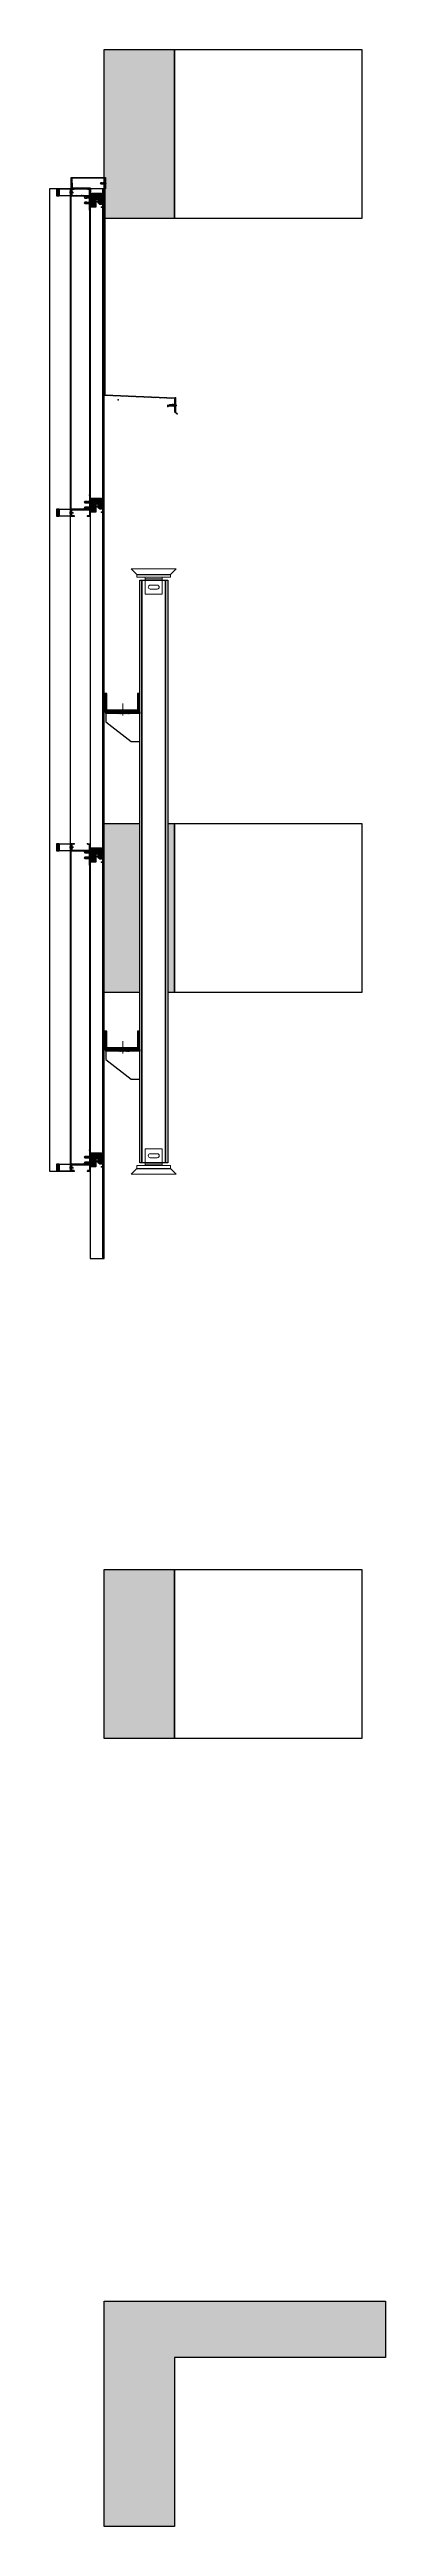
# Model space of a CAD drawing. Header units: millimetres. Extents: x -4391136 to -1798569, y -886572 to -291056.
# Drawn here: x -2091033 to -2089838, y -396074 to -387274 of the extents above; entities that cross this region are included whole.
import ezdxf

# ---------------------------------------------------------------- set-up
doc = ezdxf.new("R2010")
doc.units = ezdxf.units.MM
for name, pattern in [('CENTER', [50.8, 31.75, -6.35, 6.35, -6.35]), ('TA_HL_001.00000', [6.5, 3.55, -2.95]), ('XKITLINE00', [0])]:
    doc.linetypes.add(name, pattern=pattern)
for name, color, linetype in [('000 - CONCRETE_COL_CUT_COLOR_1', 1, 'Continuous'), ('000 - CONCRETE_COL_CUT_COLOR_5', 5, 'Continuous'), ('000 - CONCRETE_COL_HATCH_', 251, 'Continuous'), ('000 - CONCRETE_COL_MAIN_COLOR_1', 1, 'Continuous'), ('000 - CONCRETE_COL_WIPEOUT_', 250, 'Continuous'), ('000 - L I N E 0.1', 1, 'Continuous'), ('000 - STRUCTURE_STEEL_ACCESORIES_MAIN_COLOR_1', 2, 'Continuous'), ('000 - STRUCTURE_STEEL_FASTERN_MAIN_COLOR_2', 1, 'Continuous'), ('000 - STRUCTURE_STEEL_FRAMING_CUT_COLOR_4', 4, 'Continuous'), ('000 - STRUCTURE_STEEL_FRAMING_HATCH_', 251, 'Continuous'), ('000 - STRUCTURE_STEEL_FRAMING_MAIN_COLOR_1', 3, 'Continuous'), ('000 - STRUCTURE_STEEL_FRAMING_MAIN_COLOR_2', 2, 'Continuous'), ('000 - STRUCTURE_STEEL_FRAMING_SUB_COLOR_2', 1, 'Continuous'), ('000 - STRUCTURE_STEEL_FRAMING_WIPEOUT_', 250, 'Continuous'), ('010 - ASPG_ACCESSORIES_MAIN_COLOR_1', 1, 'Continuous'), ('010 - ASPG_ACCESSORIES_MAIN_COLOR_2', 2, 'Continuous'), ('010 - ASPG_ACCESSORIES_SUB_COLOR_2', 2, 'Continuous'), ('010 - ASPG_ACCESSORIES_SUB_COLOR_3', 3, 'Continuous'), ('010 - ASPG_ACCESSORIES_SYMBOL_', 251, 'Continuous'), ('010 - ASPG_ACCESSORIES_WIPEOUT_', 250, 'Continuous'), ('010 - ASPG_EXTR_MAIN_COLOR_2', 2, 'Continuous'), ('010 - ASPG_EXTR_WIPEOUT_', 250, 'Continuous'), ('010 - ASPG_FASTERN_MAIN_COLOR_1', 1, 'Continuous'), ('010 - ASPG_FASTERN_SUB_COLOR_2', 2, 'Continuous'), ('010 - ASPG_FASTERN_WIPEOUT_', 250, 'Continuous'), ('010 - ASPG_FLASHING_CUT_COLOR_3', 3, 'Continuous'), ('010 - ASPG_FLASHING_CUT_COLOR_4', 4, 'Continuous'), ('010 - ASPG_FLASHING_CUT_COLOR_5', 5, 'Continuous'), ('010 - ASPG_FLASHING_HATCH_', 251, 'Continuous'), ('010 - ASPG_FRAMING_CUT_COLOR_4', 4, 'Continuous'), ('010 - ASPG_FRAMING_HATCH_', 251, 'Continuous'), ('010 - ASPG_FRAMING_SUB_COLOR_2', 2, 'Continuous'), ('010 - ASPG_FRAMING_WIPEOUT_', 250, 'Continuous'), ('Center Line', 1, 'CENTER'), ('HATCH', 7, 'Continuous')]:
    doc.layers.add(name, color=color, linetype=linetype)
for name, color, linetype, plot in [('000 - H I D D E N', 7, 'Continuous', False), ('000 - STRUCTURE_STEEL_FRAMING_DEF_SUB', 250, 'Continuous', False), ('010 - ASPG_ACCESSORIES_DEF_SUB', 250, 'Continuous', False)]:
    doc.layers.add(name, color=color, linetype=linetype, plot=plot)
doc.layers.add('Part', color=2, linetype='Continuous', lineweight=0)
doc.layers.add('SCREW', color=8, linetype='Continuous', lineweight=5)
doc.styles.add('Cetury Gothic', font='swissl.ttf')
pattern_1 = [(45, (2715.48714, 3084.9077), (-0.265165043, 0.265165043), []), (45, (2715.6639, 3084.9077), (-0.265165043, 0.265165043), [])]
pattern_2 = [(45, (0, 0), (-1.01028, 1.01028), []), (45, (0.6735, 0), (-1.01028, 1.01028), [])]

# ---------------------------------------------------------------- blocks, each defined once
blk = doc.blocks.new('*A2430')
at = {"layer": 'Part', "linetype": 'XKITLINE00', "lineweight": 0}
for p, q in [((560.731873, 232.946249), (560.571873, 232.946249)), ((560.571873, 232.946249), (560.571873, 231.646249)), ((560.731873, 231.766249), (560.731873, 232.946249)), ((563.071873, 232.946249), (562.911873, 232.946249)), ((562.911873, 232.946249), (562.911873, 231.766249)), ((563.071873, 231.646249), (563.071873, 232.946249)), ((560.571873, 231.646249), (563.071873, 231.646249)), ((562.911873, 231.766249), (560.731873, 231.766249))]:
    blk.add_line(p, q, dxfattribs=at)
blk = doc.blocks.new('*A2431')
at = {"layer": 'Part', "linetype": 'XKITLINE00', "lineweight": 0}
for p, q in [((560.671873, 231.526249), (560.671873, 231.646249)), ((563.071873, 231.526249), (560.671873, 231.526249)), ((563.071873, 231.646249), (563.071873, 231.526249))]:
    blk.add_line(p, q, dxfattribs=at)
blk = doc.blocks.new('*U2432')
blk.add_wipeout([(-120, 100), (-120, 106), (-125, 106), (-125, 171), (-117, 171), (-117, 112), (-8, 112), (-8, 171), (0, 171), (0, 106), (0, 100), (0, 0), (-30, 0), (-120, 70)])
at = {"layer": '000 - STRUCTURE_STEEL_FRAMING_HATCH_'}
h = blk.add_hatch(dxfattribs=at)
h.set_pattern_fill('ANSI32', color=256, scale=0.5)
h.paths.add_polyline_path([(-125, 171), (-125, 106), (0, 106), (0, 171), (-8, 171), (-8, 112), (-117, 112), (-117, 171)])
h = blk.add_hatch(dxfattribs=at)
h.set_pattern_fill('ANSI32', color=256, style=0)
h.set_pattern_definition(pattern_1)
h.paths.add_polyline_path([(-38, 106), (-38, 100), (-82, 100), (-82, 106)], flags=17)
h = blk.add_hatch(dxfattribs=at)
h.set_pattern_fill('ANSI32', color=256, style=0)
h.set_pattern_definition(pattern_1)
h.paths.add_polyline_path([(-53, 112), (-53, 106), (-67, 106), (-67, 112)], flags=17)
at = {"layer": '000 - STRUCTURE_STEEL_FRAMING_CUT_COLOR_4'}
blk.add_lwpolyline([(-125, 171), (-125, 106), (0, 106), (0, 171), (-8, 171), (-8, 112), (-117, 112), (-117, 171), (-125, 171)], dxfattribs=at)
at = {"layer": '000 - STRUCTURE_STEEL_FRAMING_DEF_SUB', "linetype": 'XKITLINE00', "lineweight": 0}
blk.add_line((-60, 92.1), (-60, 135), dxfattribs=at)
blk.add_line((-60, 92.1), (-60, 135), dxfattribs=at)
at = {"layer": '000 - STRUCTURE_STEEL_FRAMING_HATCH_', "linetype": 'XKITLINE00', "lineweight": 0}
for p, q in [((-82, 100), (-82, 106)), ((-82, 100), (-82, 106)), ((-67, 106), (-67, 112)), ((-67, 106), (-67, 112)), ((-53, 106), (-53, 112)), ((-53, 106), (-53, 112)), ((-38, 100), (-38, 106)), ((-38, 100), (-38, 106))]:
    blk.add_line(p, q, dxfattribs=at)
at = {"layer": '000 - STRUCTURE_STEEL_FRAMING_MAIN_COLOR_2'}
blk.add_lwpolyline([(-120, 106), (0, 106), (0, 100), (-120, 100)], close=True, dxfattribs=at)
blk.add_lwpolyline([(-120, 100), (-120, 70), (-30, 0), (0, 0), (0, 100), (-120, 100)], dxfattribs=at)
at = {"lineweight": 0, "xscale": 50, "yscale": 50, "zscale": 50}
blk.add_blockref('*A2430', (-28153.6, -11476.3), dxfattribs=at)
at = {"layer": '000 - STRUCTURE_STEEL_FRAMING_MAIN_COLOR_2', "xscale": 50, "yscale": 50, "zscale": 50}
blk.add_blockref('*A2431', (-28153.6, -11476.3), dxfattribs=at)
blk = doc.blocks.new('*U2462')
blk.add_wipeout([(60, 20), (60, 30), (-60, 30), (-60, 20), (-80, 0), (80, 0)])
for points in [[(-226, -300), (-176, -300), (-176, 3500), (-226, 3500)], [(60, 2130), (60, 2120), (-60, 2120), (-60, 2130), (-80, 2150), (80, 2150)]]:
    blk.add_wipeout(points).dxf.layer = '000 - STRUCTURE_STEEL_FRAMING_WIPEOUT_'
blk.add_wipeout([(60, 2130), (60, 2120), (-60, 2120), (-60, 2130), (-80, 2150), (80, 2150)])
at = {"layer": '000 - STRUCTURE_STEEL_FASTERN_MAIN_COLOR_2', "lineweight": 0}
blk.add_lwpolyline([(60, 2130), (60, 2120), (-60, 2120), (-60, 2130), (-80, 2150), (80, 2150)], close=True, dxfattribs=at)
blk.add_wipeout([(-50, 40), (50, 40), (50, 2110), (-50, 2110)])
at = {"layer": '000 - STRUCTURE_STEEL_ACCESORIES_MAIN_COLOR_1', "lineweight": 0}
for p, q in [((-30, 2060), (-30, 2120)), ((30, 2115), (-30, 2115)), ((30, 2120), (30, 2060)), ((30, 2060), (-30, 2060)), ((30, 90), (-30, 90)), ((-30, 90), (-30, 30)), ((30, 30), (30, 90)), ((30, 35), (-30, 35))]:
    blk.add_line(p, q, dxfattribs=at)
for points in [[(-15.2, 2078.5), (-12.5, 2078), (12.5, 2078), (15.2, 2078.5), (17.4, 2080.1), (19, 2082.3), (19.5, 2085), (19, 2087.7), (17.4, 2089.9), (15.2, 2091.5), (12.5, 2092), (-12.5, 2092), (-15.2, 2091.5), (-17.4, 2089.9), (-19, 2087.7), (-19.5, 2085), (-19, 2082.3), (-17.4, 2080.1), (-15.2, 2078.5)], [(-15.2, 71.5), (-12.5, 72), (12.5, 72), (15.2, 71.5), (17.4, 69.9), (19, 67.7), (19.5, 65), (19, 62.3), (17.4, 60.1), (15.2, 58.5), (12.5, 58), (-12.5, 58), (-15.2, 58.5), (-17.4, 60.1), (-19, 62.3), (-19.5, 65), (-19, 67.7), (-17.4, 69.9), (-15.2, 71.5)]]:
    blk.add_lwpolyline(points, close=True, dxfattribs=at)
at = {"layer": '000 - STRUCTURE_STEEL_FASTERN_MAIN_COLOR_2'}
for p, q in [((-60, 2130), (60, 2130)), ((-60, 20), (60, 20))]:
    blk.add_line(p, q, dxfattribs=at)
at = {"layer": '000 - STRUCTURE_STEEL_FASTERN_MAIN_COLOR_2', "lineweight": 0}
blk.add_lwpolyline([(60, 20), (60, 30), (-60, 30), (-60, 20), (-80, 0), (80, 0)], close=True, dxfattribs=at)
at = {"layer": '000 - STRUCTURE_STEEL_FRAMING_MAIN_COLOR_1'}
for points in [[(-50, 2110), (-42, 2110), (-42, 40), (-50, 40)], [(42, 2110), (50, 2110), (50, 40), (42, 40)]]:
    blk.add_lwpolyline(points, close=True, dxfattribs=at)
at = {"layer": '000 - STRUCTURE_STEEL_FRAMING_SUB_COLOR_2'}
blk.add_lwpolyline([(-42, 2110), (42, 2110), (42, 40), (-42, 40)], close=True, dxfattribs=at)
for p in [(-50, 1536.5), (-50, 336.5)]:
    blk.add_blockref('*U2432', p)
at = {"layer": '000 - STRUCTURE_STEEL_FRAMING_MAIN_COLOR_1'}
for points in [[(-226, -300), (-181, -300), (-181, 3500), (-226, 3500)], [(-181, -300), (-176, -300), (-176, 3500), (-181, 3500)]]:
    blk.add_lwpolyline(points, close=True, dxfattribs=at)
blk.add_blockref('*U2432', (-50, 1536.5))
blk.add_blockref('*U2432', (-50, 1536.5))
blk = doc.blocks.new('000_ASPG_TYP_FILES_20260218-010703_FRAME_EXTR_HONLIZONTAL')
at = {"layer": '010 - ASPG_FRAMING_HATCH_'}
h = blk.add_hatch(dxfattribs=at)
h.set_pattern_fill('ANSI32', color=256, scale=0.1)
edge = h.paths.add_edge_path()
edge.add_line((74.7, 2), (25, 2))
edge.add_line((25, 2), (25, 67))
edge.add_arc((24.7, 67), 0.3, 0, 90)
edge.add_line((24.7, 67.3), (0.3, 67.3))
edge.add_arc((0.3, 67), 0.3, 90, 180)
edge.add_line((0, 67), (0, 57.6))
edge.add_arc((0.3, 57.6), 0.3, 180, 270)
edge.add_line((0.3, 57.3), (1.7, 57.3))
edge.add_arc((1.7, 57.6), 0.3, 270, 360)
edge.add_line((2, 57.6), (2, 65))
edge.add_arc((2.3, 65), 0.3, 90, 180, ccw=False)
edge.add_line((2.3, 65.3), (22.7, 65.3))
edge.add_arc((22.7, 65), 0.3, 0, 90, ccw=False)
edge.add_line((23, 65), (23, 49))
edge.add_line((23, 49), (23.5, 48.5))
edge.add_line((23.5, 48.5), (23, 48))
edge.add_line((23, 48), (23, 22.3))
edge.add_line((23, 22.3), (23.5, 21.8))
edge.add_line((23.5, 21.8), (23, 21.3))
edge.add_line((23, 21.3), (23, 2.3))
edge.add_arc((22.7, 2.3), 0.3, -90, 0, ccw=False)
edge.add_line((22.7, 2), (2.3, 2))
edge.add_arc((2.3, 2.3), 0.3, 180, 270, ccw=False)
edge.add_line((2, 2.3), (2, 9.7))
edge.add_arc((1.7, 9.7), 0.3, 0, 90)
edge.add_line((1.7, 10), (0.3, 10))
edge.add_arc((0.3, 9.7), 0.3, 90, 180)
edge.add_line((0, 9.7), (0, 0.3))
edge.add_arc((0.3, 0.3), 0.3, 180, 270)
edge.add_line((0.3, 0), (74.7, 0))
at = {"layer": '010 - ASPG_ACCESSORIES_DEF_SUB'}
for p in [(0, 67.3), (0, 57.3), (0, 10), (0, 10), (0, 0), (25, 67.3), (25, 67.3), (75, 2), (75, 0)]:
    blk.add_point(p, dxfattribs=at)
at = {"layer": '010 - ASPG_FRAMING_CUT_COLOR_4'}
blk.add_line((75, 0.3), (75, 1.7), dxfattribs=at)
blk.add_lwpolyline([(74.7, 2), (25, 2), (25, 67, 0.414214), (24.7, 67.3), (0.3, 67.3, 0.414214), (0, 67), (0, 57.6, 0.414214), (0.3, 57.3), (1.7, 57.3, 0.414214), (2, 57.6), (2, 65, -0.414214), (2.3, 65.3), (22.7, 65.3, -0.414214), (23, 65), (23, 49), (23.5, 48.5), (23, 48), (23, 22.3), (23.5, 21.8), (23, 21.3), (23, 2.3, -0.414214), (22.7, 2), (2.3, 2, -0.414214), (2, 2.3), (2, 9.7, 0.414214), (1.7, 10), (0.3, 10, 0.414214), (0, 9.7), (0, 0.3, 0.414214), (0.3, 0), (74.7, 0)], format="xyb", dxfattribs=at)
for centre, start, end in [((0.3, 57.6), 180, 270), ((0.3, 9.7), 90, 180), ((0.3, 0.3), 180, 270), ((1.7, 57.6), 270, 0), ((1.7, 9.7), 0, 90), ((2.3, 65), 90, 180), ((2.3, 2.3), 180, 270), ((22.7, 2.3), 270, 0), ((74.7, 1.7), 0, 90), ((74.7, 0.3), 270, 0)]:
    blk.add_arc(centre, 0.3, start, end, dxfattribs=at)
blk = doc.blocks.new('PZG35-9D5')
at = {"layer": 'Center Line'}
blk.add_line((0, 3.7), (0, -10.5), dxfattribs=at)
at = {"layer": 'SCREW', "color": 8}
for p, q in [((-1.4, 0), (-1.4, -1.1)), ((1.4, 0), (1.4, -0.6)), ((-1.9, -1.4), (1.9, -0.9)), ((-1.9, -1.4), (-1.4, -1.1)), ((-1.9, -1.4), (-1.4, -1.7)), ((-1.9, -2.7), (1.9, -2.2)), ((-1.9, -2.7), (-1.4, -2.4)), ((-1.9, -2.7), (-1.4, -3)), ((-1.9, -4), (-1.4, -3.7)), ((-1.9, -4), (-1, -3.9)), ((-1.9, -4), (-1.4, -4.3)), ((-1.4, -1.1), (1.4, -0.6)), ((-1.4, -1.7), (1.4, -1.2)), ((-1.4, -1.7), (-1.4, -2.4)), ((-1.4, -2.4), (1.4, -1.9)), ((-1.4, -3), (1.4, -2.5)), ((-1.4, -3), (-1.4, -3.7)), ((-1.4, -3.7), (-0.8, -3.6)), ((-1.4, -4.3), (-1.4, -8.1)), ((-1.4, -4.3), (-1.2, -4.3)), ((0, -9.5), (-1.4, -8.1)), ((0, -9.5), (1.4, -8.1)), ((0.6, -3.3), (1.4, -3.2)), ((0.7, -3.7), (1.9, -3.5)), ((0.7, -3.9), (1.4, -3.8)), ((0.7, -4.6), (1.4, -4.5)), ((0.7, -5), (1.9, -4.8)), ((0.7, -5.2), (1.4, -5.1)), ((1.9, -0.9), (1.4, -0.6)), ((1.9, -0.9), (1.4, -1.2)), ((1.4, -1.2), (1.4, -1.9)), ((1.9, -2.2), (1.4, -1.9)), ((1.9, -2.2), (1.4, -2.5)), ((1.4, -2.5), (1.4, -3.2)), ((1.9, -3.5), (1.4, -3.2)), ((1.9, -3.5), (1.4, -3.8)), ((1.4, -3.8), (1.4, -4.5)), ((1.9, -4.8), (1.4, -4.5)), ((1.9, -4.8), (1.4, -5.1)), ((1.4, -5.1), (1.4, -8.1))]:
    blk.add_line(p, q, dxfattribs=at)
blk.add_lwpolyline([(0, -9.5), (0.7, -5.2), (0.7, -3.6, 0.417657), (0.4, -3.3, 0.108102), (-0.8, -3.6), (-1.4, -4.7)], format="xyb", dxfattribs=at)
blk = doc.blocks.new('*U3396')
at = {"layer": 'SCREW', "color": 6}
blk.add_lwpolyline([(3, 1.8, 0.09906), (0.8, 2.5), (0.8, 2.3), (-0.8, 2.3), (-0.8, 2.5, 0.09906), (-3, 1.8, 0.266588), (-3.5, 1), (-3.5, 0.2, 0.414214), (-3.3, 0), (3.3, 0, 0.414214), (3.5, 0.2), (3.5, 1, 0.266588)], format="xyb", close=True, dxfattribs=at)
at = {"layer": 'SCREW'}
blk.add_blockref('PZG35-9D5', (0, 0), dxfattribs=at)
blk = doc.blocks.new('000_ASPG_TYP_FILES_BK_FOR_ASPG_LOUVERS_SIDE_VIEW')
blk.add_point((0, 0))
at = {"layer": '010 - ASPG_ACCESSORIES_MAIN_COLOR_1'}
blk.add_line((2.8, -12.5), (2.8, 12.5), dxfattribs=at)
for points in [[(43.2, -12.5), (0.8, -12.5), (0.8, 12.5), (43.2, 12.5)], [(52.5, 12.5), (43.2, 12.5), (43.2, -12.5), (52.5, -12.5)]]:
    blk.add_lwpolyline(points, close=True, dxfattribs=at)
at = {"layer": '010 - ASPG_ACCESSORIES_SUB_COLOR_3'}
for p, q in [((43.5, -12.5), (43.5, 12.5)), ((43.8, -12.5), (43.8, 12.5)), ((44.3, -12.5), (44.3, 12.5)), ((45, -12.5), (45, 12.5)), ((45.8, -12.5), (45.8, 12.5)), ((46.7, -12.5), (46.7, 12.5)), ((47.6, -12.5), (47.6, 12.5)), ((48.6, -12.5), (48.6, 12.5)), ((50.6, -12.5), (50.6, 12.5)), ((51.4, -12.5), (51.4, 12.5)), ((52.1, -12.5), (52.1, 12.5)), ((52.5, -12.5), (52.5, 12.5))]:
    blk.add_line(p, q, dxfattribs=at)
at = {"layer": 'SCREW', "rotation": 270}
blk.add_blockref('*U3396', (2.8, 0), dxfattribs=at)
blk = doc.blocks.new('A$C57452C2B')
at = {"layer": '010 - ASPG_FASTERN_MAIN_COLOR_1'}
for p, q in [((0.003, 0.0005), (0.003, 0.004)), ((0.01, 0), (0.004, 0)), ((0.007, 0.031), (0.0045, 0.021)), ((0.005, 0.0005), (0.005, 0.004)), ((0.009, 0.0005), (0.009, 0.004)), ((0.011, 0.0005), (0.011, 0.004))]:
    blk.add_line(p, q, dxfattribs=at)
for points in [[(0.014, 0.005), (0.014, 0.006), (0, 0.006), (0, 0.005), (0.003, 0.004), (0.011, 0.004)], [(0.0045, 0.021), (0.0045, 0.028), (0.007, 0.031), (0.0095, 0.028), (0.0095, 0.021)]]:
    blk.add_lwpolyline(points, close=True, dxfattribs=at)
for centre, radius, start, end in [((0.004, 0.0013), 0.00125, 216.8699, 323.1301), ((0.007, 0.0043), 0.00425, 241.92751, 298.07249), ((0.01, 0.0013), 0.00125, 216.8699, 323.1301)]:
    blk.add_arc(centre, radius, start, end, dxfattribs=at)
at = {"layer": '010 - ASPG_FASTERN_SUB_COLOR_2'}
for p in [(0.0095, 0.021), (0.0045, 0.021)]:
    blk.add_line(p, (0.0045, 0.0197), dxfattribs=at)
for points in [[(0.0045, 0.0167, 0.666667), (0.0045, 0.0182), (0.0095, 0.0195, 0.666667), (0.0095, 0.018)], [(0.0045, 0.0152, 0.666667), (0.0045, 0.0167), (0.0095, 0.018, 0.666667), (0.0095, 0.0165)], [(0.0045, 0.0137, 0.666667), (0.0045, 0.0152), (0.0095, 0.0165, 0.666667), (0.0095, 0.015)], [(0.0045, 0.0122, 0.666667), (0.0045, 0.0137), (0.0095, 0.015, 0.666667), (0.0095, 0.0135)], [(0.0045, 0.0107, 0.666667), (0.0045, 0.0122), (0.0095, 0.0135, 0.666667), (0.0095, 0.012)], [(0.0045, 0.0092, 0.666667), (0.0045, 0.0107), (0.0095, 0.012, 0.666667), (0.0095, 0.0105)], [(0.0045, 0.0077, 0.666667), (0.0045, 0.0092), (0.0095, 0.0105, 0.666667), (0.0095, 0.009)], [(0.0045, 0.0062, 0.666667), (0.0045, 0.0077), (0.0095, 0.009, 0.666667), (0.0095, 0.0075)], [(0.0047, 0.006, 0.091189), (0.0045, 0.0062), (0.0095, 0.0075, 0.666667), (0.0095, 0.006)]]:
    blk.add_lwpolyline(points, format="xyb", dxfattribs=at)
for centre, start, end in [((0.0042, 0.0189), 292.61986, 67.38014), ((0.0098, 0.0203), 112.61986, 247.38014)]:
    blk.add_arc(centre, 0.000812, start, end, dxfattribs=at)
blk = doc.blocks.new('A$C6d2a724f')
blk.add_wipeout([(-3.7, 6.3), (3.7, 6.3), (7.3, 0), (3.7, -6.3), (-3.7, -6.3), (-7.3, 0)]).dxf.layer = '010 - ASPG_FASTERN_MAIN_COLOR_1'
at = {"layer": '010 - ASPG_FASTERN_MAIN_COLOR_1'}
blk.add_lwpolyline([(-3.7, 6.3), (3.7, 6.3), (7.3, 0), (3.7, -6.3), (-3.7, -6.3), (-7.3, 0)], close=True, dxfattribs=at)
at = {"layer": '010 - ASPG_FASTERN_SUB_COLOR_2'}
for radius in [6.33, 3.96]:
    blk.add_circle((0, 0), radius, dxfattribs=at)
blk = doc.blocks.new('A$Cb3d6a647')
blk.add_wipeout([(0, -50), (0, -50), (0, 0), (40, 0), (40, -40), (33.7, -40), (28.7, -35), (28.7, -25), (27.4, -21.8), (24.2, -20.5), (21, -21.8), (19.7, -25), (19.7, -50)]).dxf.layer = '010 - ASPG_FASTERN_WIPEOUT_'
at = {"layer": 'HATCH'}
h = blk.add_hatch(dxfattribs=at)
h.set_pattern_fill('DOTS', color=252, scale=0.5)
h.paths.add_polyline_path([(3, 0), (3, -8), (4, -8), (5, -11), (8.5, -11, -0.236068), (9, -12), (9, -19), (5, -19), (4, -22), (3, -22), (3, -28), (4, -28), (5, -31), (8.5, -31, -0.236068), (9, -32), (9, -39), (5, -39), (4, -42), (3, -42), (3, -50), (19.7, -50), (19.7, -25, -1), (28.7, -25), (28.7, -35), (33.7, -40), (40, -40), (40, 0)])
blk.add_point((40, -50))
at = {"layer": '010 - ASPG_ACCESSORIES_MAIN_COLOR_1'}
blk.add_lwpolyline([(0, 0), (3, 0), (3, -50), (0, -50)], close=True, dxfattribs=at)
at = {"layer": '010 - ASPG_ACCESSORIES_MAIN_COLOR_2'}
blk.add_lwpolyline([(0, 0), (40, 0), (40, -40), (33.7, -40), (28.7, -35), (28.7, -25, 1), (19.7, -25), (19.7, -50), (0, -50)], format="xyb", close=True, dxfattribs=at)
at = {"extrusion": (0, 0, -1), "xscale": 1000, "yscale": 1000, "zscale": -1000, "rotation": 270}
for p in [(-9, -8), (-9, -28)]:
    blk.add_blockref('A$C57452C2B', p, dxfattribs=at)
blk.add_blockref('A$C6d2a724f', (24.2, -25))
blk = doc.blocks.new('*U2463')
blk.add_wipeout([(1138.3, 2), (25, 2), (25, 67.3), (1138.3, 67.3)]).dxf.layer = '010 - ASPG_FRAMING_WIPEOUT_'
blk.add_blockref('000_ASPG_TYP_FILES_20260218-010703_FRAME_EXTR_HONLIZONTAL', (0, 0))
at = {"xscale": -1}
blk.add_blockref('000_ASPG_TYP_FILES_20260218-010703_FRAME_EXTR_HONLIZONTAL', (1163.3, 0), dxfattribs=at)
blk.add_wipeout([(3490, 67.8), (3490, 144.8), (0, 144.8), (0, 67.8)]).dxf.layer = '010 - ASPG_EXTR_WIPEOUT_'
blk.add_point((25, 67.3))
at = {"layer": '010 - ASPG_EXTR_MAIN_COLOR_2'}
blk.add_lwpolyline([(3490, 69.8), (3490, 144.8), (0, 144.8), (0, 69.8)], close=True, dxfattribs=at)
at = {"layer": '010 - ASPG_FRAMING_SUB_COLOR_2'}
blk.add_lwpolyline([(1138.3, 2), (25, 2), (25, 67.3), (1138.3, 67.3)], close=True, dxfattribs=at)
at = {"rotation": 90}
for p in [(12.5, 67.3), (1150.8, 67.3)]:
    blk.add_blockref('000_ASPG_TYP_FILES_BK_FOR_ASPG_LOUVERS_SIDE_VIEW', p, dxfattribs=at)
at = {"rotation": 270}
for p in [(65, 0), (1148.3, 0)]:
    blk.add_blockref('A$Cb3d6a647', p, dxfattribs=at)
blk = doc.blocks.new('*U2468')
blk.add_wipeout([(1138.3, 2), (25, 2), (25, 67.3), (1138.3, 67.3)]).dxf.layer = '010 - ASPG_FRAMING_WIPEOUT_'
at = {"layer": '010 - ASPG_FRAMING_SUB_COLOR_2'}
blk.add_lwpolyline([(1138.3, 2), (25, 2), (25, 67.3), (1138.3, 67.3)], close=True, dxfattribs=at)
at = {"rotation": 90}
for p in [(12.5, 67.3), (1150.8, 67.3)]:
    blk.add_blockref('000_ASPG_TYP_FILES_BK_FOR_ASPG_LOUVERS_SIDE_VIEW', p, dxfattribs=at)
blk.add_blockref('000_ASPG_TYP_FILES_20260218-010703_FRAME_EXTR_HONLIZONTAL', (0, 0))
at = {"xscale": -1}
blk.add_blockref('000_ASPG_TYP_FILES_20260218-010703_FRAME_EXTR_HONLIZONTAL', (1163.3, 0), dxfattribs=at)
at = {"rotation": 270}
for p in [(65, 0), (1148.3, 0)]:
    blk.add_blockref('A$Cb3d6a647', p, dxfattribs=at)
blk = doc.blocks.new('A$C09BF45C0')
at = {"layer": '000 - L I N E 0.1', "color": 9}
for p, q in [((0, 0.019), (0, 0.0195)), ((0.009, 0.0195), (0, 0.0195)), ((0.009, 0.019), (0, 0.019)), ((0.002, 0.019), (0.0025, 0.0172)), ((0.002, 0.0164), (0.007, 0.0175)), ((0.002, 0.0144), (0.007, 0.0155)), ((0.002, 0.0124), (0.007, 0.0135)), ((0.002, 0.0104), (0.007, 0.0115)), ((0.002, 0.0084), (0.0043, 0.0089)), ((0.002, 0.0064), (0.0033, 0.0067)), ((0.002, 0.0044), (0.0027, 0.0046)), ((0.0025, 0.0169), (0.0025, 0.0172)), ((0.0025, 0.0149), (0.0025, 0.0161)), ((0.0025, 0.0129), (0.0025, 0.0141)), ((0.0025, 0.0109), (0.0025, 0.0121)), ((0.0025, 0.0089), (0.0025, 0.0101)), ((0.0025, 0.0069), (0.0025, 0.0081)), ((0.0025, 0.0049), (0.0025, 0.0061)), ((0.0025, 0.0024), (0.0025, 0.0041)), ((0.0025, 0.0024), (0.0045, 0)), ((0.0039, 0.0207), (0.0039, 0.02)), ((0.0039, 0.02), (0.0051, 0.02)), ((0.0045, 0), (0.0065, 0.0081)), ((0.0045, 0), (0.0065, 0.0024)), ((0.0051, 0.02), (0.0051, 0.0207)), ((0.0057, 0.0092), (0.007, 0.0095)), ((0.0065, 0.0081), (0.0057, 0.0015)), ((0.0064, 0.0074), (0.007, 0.0075)), ((0.0065, 0.0158), (0.0065, 0.017)), ((0.0065, 0.0138), (0.0065, 0.015)), ((0.0065, 0.0118), (0.0065, 0.013)), ((0.0065, 0.0098), (0.0065, 0.011)), ((0.0065, 0.0078), (0.0065, 0.009)), ((0.0065, 0.0024), (0.0065, 0.007)), ((0.0065, 0.0058), (0.0065, 0.007)), ((0.0065, 0.0038), (0.0065, 0.005)), ((0.0066, 0.0177), (0.007, 0.019)), ((0.009, 0.019), (0.009, 0.0195))]:
    blk.add_line(p, q, dxfattribs=at)
for points in [[(0.0025, 0.0169), (0.0065, 0.0178, 0.222712), (0.007, 0.0175, -0.168799), (0.0065, 0.017), (0.0025, 0.0161, -0.16927), (0.002, 0.0164, 0.183704)], [(0.0025, 0.0149), (0.0065, 0.0158, 0.222712), (0.007, 0.0155, -0.168799), (0.0065, 0.015), (0.0025, 0.0141, -0.16927), (0.002, 0.0144, 0.183704)], [(0.0025, 0.0129), (0.0065, 0.0138, 0.222712), (0.007, 0.0135, -0.168799), (0.0065, 0.013), (0.0025, 0.0121, -0.16927), (0.002, 0.0124, 0.183704)], [(0.0025, 0.0109), (0.0065, 0.0118, 0.222712), (0.007, 0.0115, -0.168799), (0.0065, 0.011), (0.0025, 0.0101, -0.16927), (0.002, 0.0104, 0.183704)]]:
    blk.add_lwpolyline(points, format="xyb", close=True, dxfattribs=at)
for points in [[(0.0041, 0.0085), (0.0025, 0.0081, -0.16927), (0.002, 0.0084, 0.183704), (0.0025, 0.0089), (0.0065, 0.0098, 0.222712), (0.007, 0.0095, -0.168799), (0.0065, 0.009), (0.0061, 0.009)], [(0.0032, 0.0063), (0.0025, 0.0061, -0.16927), (0.002, 0.0064, 0.183704), (0.0025, 0.0069), (0.0035, 0.0071)], [(0.0027, 0.0042), (0.0025, 0.0041, -0.16927), (0.002, 0.0044, 0.183704), (0.0025, 0.0049)], [(0.0065, 0.0077), (0.0065, 0.0078, 0.222712), (0.007, 0.0075, -0.168799), (0.0065, 0.007), (0.0064, 0.007)]]:
    blk.add_lwpolyline(points, format="xyb", dxfattribs=at)
blk.add_lwpolyline([(0.0025, 0.0049), (0.0028, 0.0049)], dxfattribs=at)
for centre, radius, start, end in [((0.0045, 0.0117), 0.00904, 60.13717, 119.86283), ((0.0176, 0.0018), 0.0151, 151.14129, 177.54213), ((0.0052, 0.008), 0.00131, 2.4501, 128.82845)]:
    blk.add_arc(centre, radius, start, end, dxfattribs=at)
at = {"layer": '000 - H I D D E N', "color": 2, "insert": (0.005, 0.0067), "char_height": 0.001, "width": 0.059684, "attachment_point": 2, "style": 'Cetury Gothic'}
blk.add_mtext('\\A1;{\\H0.7x;\\C150;\\S3/4;\\H1.429x;" }', dxfattribs=at)
blk = doc.blocks.new('000 - SELF_DRILLING_NO8.')
at = {"layer": '000 - L I N E 0.1', "color": 2, "xscale": 1000, "yscale": 1000, "zscale": 1000, "rotation": 90}
blk.add_blockref('A$C09BF45C0', (19, -4.5), dxfattribs=at)
blk = doc.blocks.new('*U2715')
at = {"layer": '010 - ASPG_ACCESSORIES_MAIN_COLOR_2'}
blk.add_lwpolyline([(-0.0029, 0.0013), (-0.0027, 0.0017, -0.57735), (-0.0025, 0.0017), (-0.0023, 0.0013), (-0.0018, 0.0013), (-0.0015, 0.0017, -0.57735), (-0.0014, 0.0017), (-0.0011, 0.0013), (-0.0006, 0.0013), (-0.0004, 0.0017, -0.57735), (-0.0002, 0.0017), (0, 0.0014), (0, 0.0029, -0.049876), (0.0015, 0.0028, -0.129377), (0.0022, 0, -0.129377), (0.0015, -0.0028, -0.049876), (0, -0.0029), (0, -0.0013), (0, -0.0013), (-0.0006, -0.0013), (-0.0008, -0.0017, -0.577351), (-0.0009, -0.0017), (-0.0012, -0.0013), (-0.0017, -0.0013), (-0.0019, -0.0017, -0.577351), (-0.0021, -0.0017), (-0.0023, -0.0013), (-0.0029, -0.0013), (-0.0031, -0.0017, -0.57735), (-0.0033, -0.0017)], format="xyb", dxfattribs=at)
at = {"layer": '010 - ASPG_ACCESSORIES_SUB_COLOR_2'}
for p, q in [((-0.0033, -0.0025), (-0.0033, 0.0025)), ((-0.0029, 0.0013), (-0.0033, 0.0013)), ((-0.0029, -0.0013), (-0.0033, 0.0007)), ((-0.0018, 0.0013), (-0.0023, 0.0013)), ((-0.0006, 0.0013), (-0.0011, 0.0013)), ((0, 0.0029), (0, -0.0029)), ((0.0015, 0.0028), (0.0015, -0.0028)), ((0.0015, 0.0004), (0.0015, -0.0004)), ((0.0022, 0.0004), (0.0015, 0.0004)), ((-0.0033, -0.0017), (-0.0033, -0.0016)), ((-0.0031, -0.0017), (-0.0029, -0.0013)), ((-0.0023, -0.0013), (-0.0029, -0.0013)), ((-0.0012, -0.0013), (-0.0017, -0.0013)), ((0, -0.0013), (-0.0006, -0.0013)), ((0.0015, -0.0004), (0.0022, -0.0004))]:
    blk.add_line(p, q, dxfattribs=at)
for points in [[(-0.0021, -0.0017), (-0.0023, -0.0013), (-0.0029, 0.0013), (-0.0027, 0.0017, -0.57735), (-0.0025, 0.0017), (-0.0023, 0.0013), (-0.0017, -0.0013), (-0.0019, -0.0017, -0.57)], [(-0.0009, -0.0017), (-0.0012, -0.0013), (-0.0018, 0.0013), (-0.0015, 0.0017, -0.57735), (-0.0014, 0.0017), (-0.0011, 0.0013), (-0.0006, -0.0013), (-0.0008, -0.0017, -0.57)]]:
    blk.add_lwpolyline(points, format="xyb", close=True, dxfattribs=at)
blk.add_lwpolyline([(0, -0.0013), (0, -0.0013), (-0.0006, 0.0013), (-0.0004, 0.0017, -0.57735), (-0.0002, 0.0017), (0, 0.0014)], format="xyb", dxfattribs=at)
for centre, radius, start, end in [((0, -0.0044), 0.00734, 78.57881, 90), ((-0.0034, 0), 0.00561, 0, 29.48713), ((-0.0034, 0), 0.00561, 330.51287, 0), ((-0.0032, -0.0016), 0.0000944, 210, 330), ((0, 0.0044), 0.00734, 270, 281.42119)]:
    blk.add_arc(centre, radius, start, end, dxfattribs=at)
blk.add_wipeout([(-0.002, 0.0025), (-0.002, -0.0025), (-0.008, -0.0025), (-0.008, -0.0041), (-0.0148, -0.0025), (-0.0148, -0.0019), (-0.016, -0.0019), (-0.016, -0.0025), (-0.0173, -0.0025), (-0.0173, -0.0019), (-0.0185, -0.0019), (-0.0185, -0.0025), (-0.0198, -0.0025), (-0.0198, -0.0019), (-0.021, -0.0019), (-0.021, -0.0025), (-0.0223, -0.0025), (-0.0235, -0.0012), (-0.0235, -0.0005), (-0.0093, -0.0005), (-0.0093, 0.0005), (-0.0235, 0.0005), (-0.0235, 0.0013), (-0.0223, 0.0025), (-0.021, 0.0025), (-0.021, 0.0019), (-0.0198, 0.0019), (-0.0198, 0.0025), (-0.0185, 0.0025), (-0.0185, 0.0019), (-0.0173, 0.0019), (-0.0173, 0.0025), (-0.016, 0.0025), (-0.016, 0.0019), (-0.0148, 0.0019), (-0.0148, 0.0025), (-0.008, 0.0041), (-0.008, 0.0025)]).dxf.layer = '010 - ASPG_ACCESSORIES_WIPEOUT_'
blk.add_point((-0.0275, -0.0041))
at = {"layer": '010 - ASPG_ACCESSORIES_MAIN_COLOR_2'}
blk.add_lwpolyline([(-0.002, 0.0025), (-0.002, -0.0025), (-0.008, -0.0025), (-0.008, -0.0041), (-0.0148, -0.0025), (-0.0148, -0.0019), (-0.016, -0.0019), (-0.016, -0.0025), (-0.0173, -0.0025), (-0.0173, -0.0019), (-0.0185, -0.0019), (-0.0185, -0.0025), (-0.0198, -0.0025), (-0.0198, -0.0019), (-0.021, -0.0019), (-0.021, -0.0025), (-0.0223, -0.0025), (-0.0235, -0.0012), (-0.0235, -0.0005), (-0.0093, -0.0005), (-0.0093, 0.0005), (-0.0235, 0.0005), (-0.0235, 0.0013), (-0.0223, 0.0025), (-0.021, 0.0025), (-0.021, 0.0019), (-0.0198, 0.0019), (-0.0198, 0.0025), (-0.0185, 0.0025), (-0.0185, 0.0019), (-0.0173, 0.0019), (-0.0173, 0.0025), (-0.016, 0.0025), (-0.016, 0.0019), (-0.0148, 0.0019), (-0.0148, 0.0025), (-0.008, 0.0041), (-0.008, 0.0025), (-0.002, 0.0025)], close=True, dxfattribs=at)
at = {"layer": '010 - ASPG_ACCESSORIES_SUB_COLOR_2'}
for p, q in [((-0.0093, 0.0005), (-0.0235, 0.0005)), ((-0.0198, 0.0019), (-0.021, 0.0019)), ((-0.0173, 0.0019), (-0.0185, 0.0019)), ((-0.0148, 0.0019), (-0.016, 0.0019)), ((-0.008, 0.0041), (-0.0148, 0.0025)), ((-0.0148, 0.0025), (-0.002, 0.0025)), ((-0.0148, 0.0005), (-0.0148, 0.0025)), ((-0.0093, -0.0005), (-0.0093, 0.0005)), ((-0.008, 0.0025), (-0.008, 0.0041)), ((-0.0198, -0.0019), (-0.021, -0.0019)), ((-0.0173, -0.0019), (-0.0185, -0.0019)), ((-0.0148, -0.0019), (-0.016, -0.0019)), ((-0.0148, -0.0025), (-0.0148, -0.0005)), ((-0.002, -0.0025), (-0.0148, -0.0025)), ((-0.008, -0.0041), (-0.0148, -0.0025)), ((-0.008, -0.0041), (-0.008, -0.0025))]:
    blk.add_line(p, q, dxfattribs=at)
for points in [[(-0.0235, 0.0005), (-0.0235, 0.0013), (-0.0223, 0.0025), (-0.021, 0.0025), (-0.021, 0.0005)], [(-0.0198, 0.0005), (-0.0198, 0.0025), (-0.0185, 0.0025), (-0.0185, 0.0005)], [(-0.0173, 0.0005), (-0.0173, 0.0025), (-0.016, 0.0025), (-0.016, 0.0005)], [(-0.0093, -0.0005), (-0.0235, -0.0005)], [(-0.021, -0.0005), (-0.021, -0.0025), (-0.0223, -0.0025), (-0.0235, -0.0012), (-0.0235, -0.0005)], [(-0.0185, -0.0005), (-0.0185, -0.0025), (-0.0198, -0.0025), (-0.0198, -0.0005)], [(-0.016, -0.0005), (-0.016, -0.0025), (-0.0173, -0.0025), (-0.0173, -0.0005)]]:
    blk.add_lwpolyline(points, dxfattribs=at)
at = {"layer": '010 - ASPG_ACCESSORIES_SYMBOL_'}
blk.add_line((0.0046, 0), (-0.0288, 0), dxfattribs=at)
blk = doc.blocks.new('*U2717')
at = {"layer": '010 - ASPG_FLASHING_HATCH_'}
h = blk.add_hatch(dxfattribs=at)
h.set_pattern_fill('ANSI32', color=251, scale=0.03)
h.set_pattern_definition(pattern_2)
h.paths.add_polyline_path([(54, 0), (52, 0), (52, 38), (-65.3, 38), (-65.3, 0), (-67.3, 0), (-67.3, 40), (54, 40)])
h = blk.add_hatch(dxfattribs=at)
h.set_pattern_fill('ANSI32', color=251, scale=0.03)
h.set_pattern_definition(pattern_2)
edge = h.paths.add_edge_path()
edge.add_line((-65.3, 20), (-65.3, 2))
edge.add_arc((-63.3, 2), 2, 180, 270)
edge.add_line((-63.3, 0), (0, 0))
edge.add_line((0, 0), (0, -10))
edge.add_line((0, -10), (2, -10))
edge.add_line((2, -10), (2, 0))
edge.add_arc((0, 0), 2, 0, 90)
edge.add_line((0, 2), (-63.3, 2))
edge.add_line((-63.3, 2), (-63.3, 20))
edge.add_line((-63.3, 20), (-65.3, 20))
h = blk.add_hatch(dxfattribs=at)
h.set_pattern_fill('ANSI32', color=251, scale=0.03)
h.set_pattern_definition([(45, (-1e-13, -533), (-10.1028, 10.1028), []), (45, (6.735, -533), (-10.1028, 10.1028), [])])
edge = h.paths.add_edge_path()
edge.add_line((303, -793), (310.7, -799.4))
edge.add_line((310.7, -799.4), (309.4, -801))
edge.add_line((309.4, -801), (301, -793.9))
edge.add_line((301, -793.9), (301, -746))
edge.add_arc((300, -746), 1, 0, 90)
edge.add_line((300, -745), (53, -734))
edge.add_arc((53, -731), 3, 180, 270, ccw=False)
edge.add_line((50, -731), (50, 38))
edge.add_line((50, 38), (52, 38))
edge.add_line((52, 38), (52, -731))
edge.add_arc((53, -731), 1, 180, 270)
edge.add_line((53, -732), (300, -743))
edge.add_arc((300, -746), 3, 0, 90, ccw=False)
edge.add_line((303, -746), (303, -793))
blk.add_point((100, -750))
at = {"layer": '010 - ASPG_FLASHING_CUT_COLOR_3'}
blk.add_lwpolyline([(54, 0), (52, 0), (52, 38), (-65.3, 38), (-65.3, 0), (-67.3, 0), (-67.3, 40), (54, 40)], close=True, dxfattribs=at)
at = {"layer": '010 - ASPG_FLASHING_CUT_COLOR_4'}
blk.add_lwpolyline([(-65.3, 20), (-65.3, 2, 0.414214), (-63.3, 0), (0, 0), (0, -10), (2, -10), (2, 0, 0.414214), (0, 2), (-63.3, 2), (-63.3, 20)], format="xyb", close=True, dxfattribs=at)
at = {"layer": '010 - ASPG_FLASHING_CUT_COLOR_5'}
blk.add_lwpolyline([(303, -793), (310.7, -799.4), (309.4, -801), (301, -793.9), (301, -746, 0.414214), (300, -745), (53, -734, -0.414214), (50, -731), (50, 38), (52, 38), (52, -731, 0.414214), (53, -732), (300, -743, -0.414214), (303, -746)], format="xyb", close=True, dxfattribs=at)
at = {"rotation": 180}
blk.add_blockref('000 - SELF_DRILLING_NO8.', (54, 20), dxfattribs=at)
at = {"layer": '000 - L I N E 0.1', "color": 2, "xscale": 1000, "yscale": 1000, "zscale": 1000}
blk.add_blockref('*U2715', (303, -769.5), dxfattribs=at)
blk.add_point((303, -743))
blk = doc.blocks.new('*U2458')
at = {"layer": '000 - CONCRETE_COL_HATCH_'}
h = blk.add_hatch(dxfattribs=at)
h.set_pattern_fill('AR-CONC', color=256, scale=0.04)
h.set_pattern_definition([(50, (2500, -885306.8257), (7.28738676, -0.63756342), [0.762, -8.382]), (355, (2500, -885306.826), (-1.40973686, 7.64227381), [0.6096, -6.705623367]), (100.4514447, (2500.607, -885306.879), (5.877649884, 7.004710076), [0.64760035, -7.123609784]), (46.1842, (2500, -885304.794), (10.84316164, -1.68169312), [1.143, -12.573]), (96.6355576, (2500.904, -885304.934), (9.49616536, 9.89704498), [0.97140093, -10.68542433]), (351.1841512, (2500, -885304.794), (9.49616536, 9.89704498), [0.91439868, -10.05838928]), (21, (2501.016, -885305.3017), (6.06457565, -4.090607927), [0.762, -8.382]), (326, (2501.016, -885305.302), (2.472081134, 7.367518645), [0.6096, -6.7056]), (71.451445, (2501.5214, -885305.6426), (8.53665677, 3.276910755), [0.64760035, -7.123597504]), (37.5, (2500, -885306.8257), (0.12354413, 3.382201555), [0, -6.62432, 0, -6.8072, 0, -6.731]), (7.5, (2500, -885306.8257), (2.6727865, 4.007222993), [0, -3.88112, 0, -6.47192, 0, -2.5654]), (327.5, (2497.7343, -885306.8257), (5.423623807, -0.22914976), [0, -2.54, 0, -7.9248, 0, -10.5156]), (317.5, (2496.7183, -885306.8257), (5.925167255, 1.017059641), [0, -3.302, 0, -5.26288, 0, -7.4676])])
h.paths.add_polyline_path([(0, 0), (1000, 0), (1000, -200), (250, -200), (250, -800), (0, -800)])
at = {"layer": '000 - CONCRETE_COL_CUT_COLOR_1', "color": 0, "lineweight": -2}
blk.add_lwpolyline([(0, 0), (1000, 0), (1000, -200), (250, -200), (250, -800), (0, -800), (0, -800), (0, -800), (0, -800), (0, -800), (0, -800), (0, -800), (0, -800), (0, -800), (0, -800), (0, -800), (0, -800), (0, -800), (0, -800), (0, -800), (0, -800), (0, -800), (0, -800), (0, -800), (0, -800), (0, -800), (0, -800), (0, -800), (0, -800), (0, -800), (0, -800), (0, -800), (0, -800), (0, -800), (0, -800), (0, -800), (0, -800), (0, -800), (0, -800), (0, -800), (0, -800), (0, -800), (0, -800), (0, -800), (0, -800), (0, -800), (0, -800), (0, -800)], close=True, dxfattribs=at)
blk = doc.blocks.new('*U2446')
at = {"layer": '000 - CONCRETE_COL_HATCH_'}
h = blk.add_hatch(dxfattribs=at)
h.set_pattern_fill('AR-CONC', color=256, scale=0.04)
h.set_pattern_definition([(50, (500, -877306.8257), (7.28738676, -0.63756342), [0.762, -8.382]), (355, (500, -877306.826), (-1.40973686, 7.64227381), [0.6096, -6.705623367]), (100.4514447, (500.607, -877306.879), (5.877649884, 7.004710076), [0.64760035, -7.123609784]), (46.1842, (500, -877304.794), (10.84316164, -1.68169312), [1.143, -12.573]), (96.6355576, (500.904, -877304.934), (9.49616536, 9.89704498), [0.97140093, -10.68542433]), (351.1841512, (500, -877304.794), (9.49616536, 9.89704498), [0.91439868, -10.05838928]), (21, (501.016, -877305.3017), (6.06457565, -4.090607927), [0.762, -8.382]), (326, (501.016, -877305.302), (2.472081134, 7.367518645), [0.6096, -6.7056]), (71.451445, (501.5214, -877305.6426), (8.53665677, 3.276910755), [0.64760035, -7.123597504]), (37.5, (500, -877306.8257), (0.12354413, 3.382201555), [0, -6.62432, 0, -6.8072, 0, -6.731]), (7.5, (500, -877306.8257), (2.6727865, 4.007222993), [0, -3.88112, 0, -6.47192, 0, -2.5654]), (327.5, (497.7343, -877306.8257), (5.423623807, -0.22914976), [0, -2.54, 0, -7.9248, 0, -10.5156]), (317.5, (496.7183, -877306.8257), (5.925167255, 1.017059641), [0, -3.302, 0, -5.26288, 0, -7.4676])])
h.paths.add_polyline_path([(0, 0), (250, 0), (250, -600), (0, -600)])
at = {"layer": '000 - CONCRETE_COL_CUT_COLOR_1', "color": 0, "lineweight": -2}
blk.add_lwpolyline([(0, 0), (250, 0), (250, -600), (0, -600), (0, -600), (0, -600), (0, -600), (0, -600), (0, -600), (0, -600), (0, -600), (0, -600), (0, -600), (0, -600), (0, -600), (0, -600), (0, -600), (0, -600), (0, -600), (0, -600), (0, -600), (0, -600), (0, -600), (0, -600), (0, -600), (0, -600), (0, -600), (0, -600), (0, -600), (0, -600), (0, -600), (0, -600), (0, -600), (0, -600), (0, -600), (0, -600), (0, -600), (0, -600), (0, -600), (0, -600), (0, -600), (0, -600), (0, -600), (0, -600), (0, -600), (0, -600), (0, -600), (0, -600)], close=True, dxfattribs=at)
blk = doc.blocks.new('*U2460')
at = {"layer": '000 - CONCRETE_COL_HATCH_'}
h = blk.add_hatch(dxfattribs=at)
h.set_pattern_fill('AR-CONC', color=256, scale=0.04)
h.set_pattern_definition([(50, (500, -877306.8257), (7.28738676, -0.63756342), [0.762, -8.382]), (355, (500, -877306.826), (-1.40973686, 7.64227381), [0.6096, -6.705623367]), (100.4514447, (500.607, -877306.879), (5.877649884, 7.004710076), [0.64760035, -7.123609784]), (46.1842, (500, -877304.794), (10.84316164, -1.68169312), [1.143, -12.573]), (96.6355576, (500.904, -877304.934), (9.49616536, 9.89704498), [0.97140093, -10.68542433]), (351.1841512, (500, -877304.794), (9.49616536, 9.89704498), [0.91439868, -10.05838928]), (21, (501.016, -877305.3017), (6.06457565, -4.090607927), [0.762, -8.382]), (326, (501.016, -877305.302), (2.472081134, 7.367518645), [0.6096, -6.7056]), (71.451445, (501.5214, -877305.6426), (8.53665677, 3.276910755), [0.64760035, -7.123597504]), (37.5, (500, -877306.8257), (0.12354413, 3.382201555), [0, -6.62432, 0, -6.8072, 0, -6.731]), (7.5, (500, -877306.8257), (2.6727865, 4.007222993), [0, -3.88112, 0, -6.47192, 0, -2.5654]), (327.5, (497.7343, -877306.8257), (5.423623807, -0.22914976), [0, -2.54, 0, -7.9248, 0, -10.5156]), (317.5, (496.7183, -877306.8257), (5.925167255, 1.017059641), [0, -3.302, 0, -5.26288, 0, -7.4676])])
h.paths.add_polyline_path([(0, 0), (250, 0), (250, -600), (0, -600)])
at = {"layer": '000 - CONCRETE_COL_CUT_COLOR_1', "color": 0, "lineweight": -2}
blk.add_lwpolyline([(0, 0), (250, 0), (250, -600), (0, -600), (0, -600), (0, -600), (0, -600), (0, -600), (0, -600), (0, -600), (0, -600), (0, -600), (0, -600), (0, -600), (0, -600), (0, -600), (0, -600), (0, -600), (0, -600), (0, -600), (0, -600), (0, -600), (0, -600), (0, -600), (0, -600), (0, -600), (0, -600), (0, -600), (0, -600), (0, -600), (0, -600), (0, -600), (0, -600), (0, -600), (0, -600), (0, -600), (0, -600), (0, -600), (0, -600), (0, -600), (0, -600), (0, -600), (0, -600), (0, -600), (0, -600), (0, -600), (0, -600), (0, -600)], close=True, dxfattribs=at)
blk = doc.blocks.new('W-1-PP17-ENT2_REV00_20260609-024329_SEC_D2_ST')
at = {"layer": '000 - CONCRETE_COL_MAIN_COLOR_1'}
for points in [[(915.7, 113490), (250, 113490), (250, 114090), (915.7, 114090)], [(915.7, 110740), (250, 110740), (250, 111340), (915.7, 111340)], [(915.7, 108090), (250, 108090), (250, 108690), (915.7, 108690)]]:
    blk.add_lwpolyline(points, close=True, dxfattribs=at)
at = {"layer": '000 - CONCRETE_COL_CUT_COLOR_5'}
blk.add_blockref('*U2458', (0, 106090), dxfattribs=at)
for name, p in [('*U2446', (0, 114090)), ('*U2460', (0, 111340)), ('*U2460', (0, 108690))]:
    blk.add_blockref(name, p, dxfattribs=at)

msp = doc.modelspace()

# ---------------------------------------------------------------- block references
msp.add_blockref('W-1-PP17-ENT2_REV00_20260609-024329_SEC_D2_ST', (-2090838, -501364.5))

# ---------------------------------------------------------------- next in the draw order: block references
msp.add_blockref('*U2462', (-2090662, -391269.5))

# ---------------------------------------------------------------- next in the draw order: block references
at = {"linetype": 'TA_HL_001.00000', "rotation": 90}
msp.add_blockref('*U2463', (-2090888, -391259.5), dxfattribs=at)

# ---------------------------------------------------------------- next in the draw order: block references
msp.add_blockref('*U2468', (-2090888, -388932.8), dxfattribs=at)

# ---------------------------------------------------------------- next in the draw order: block references
msp.add_blockref('*U2717', (-2090888, -387769.5))

doc.saveas('drawing.dxf')
